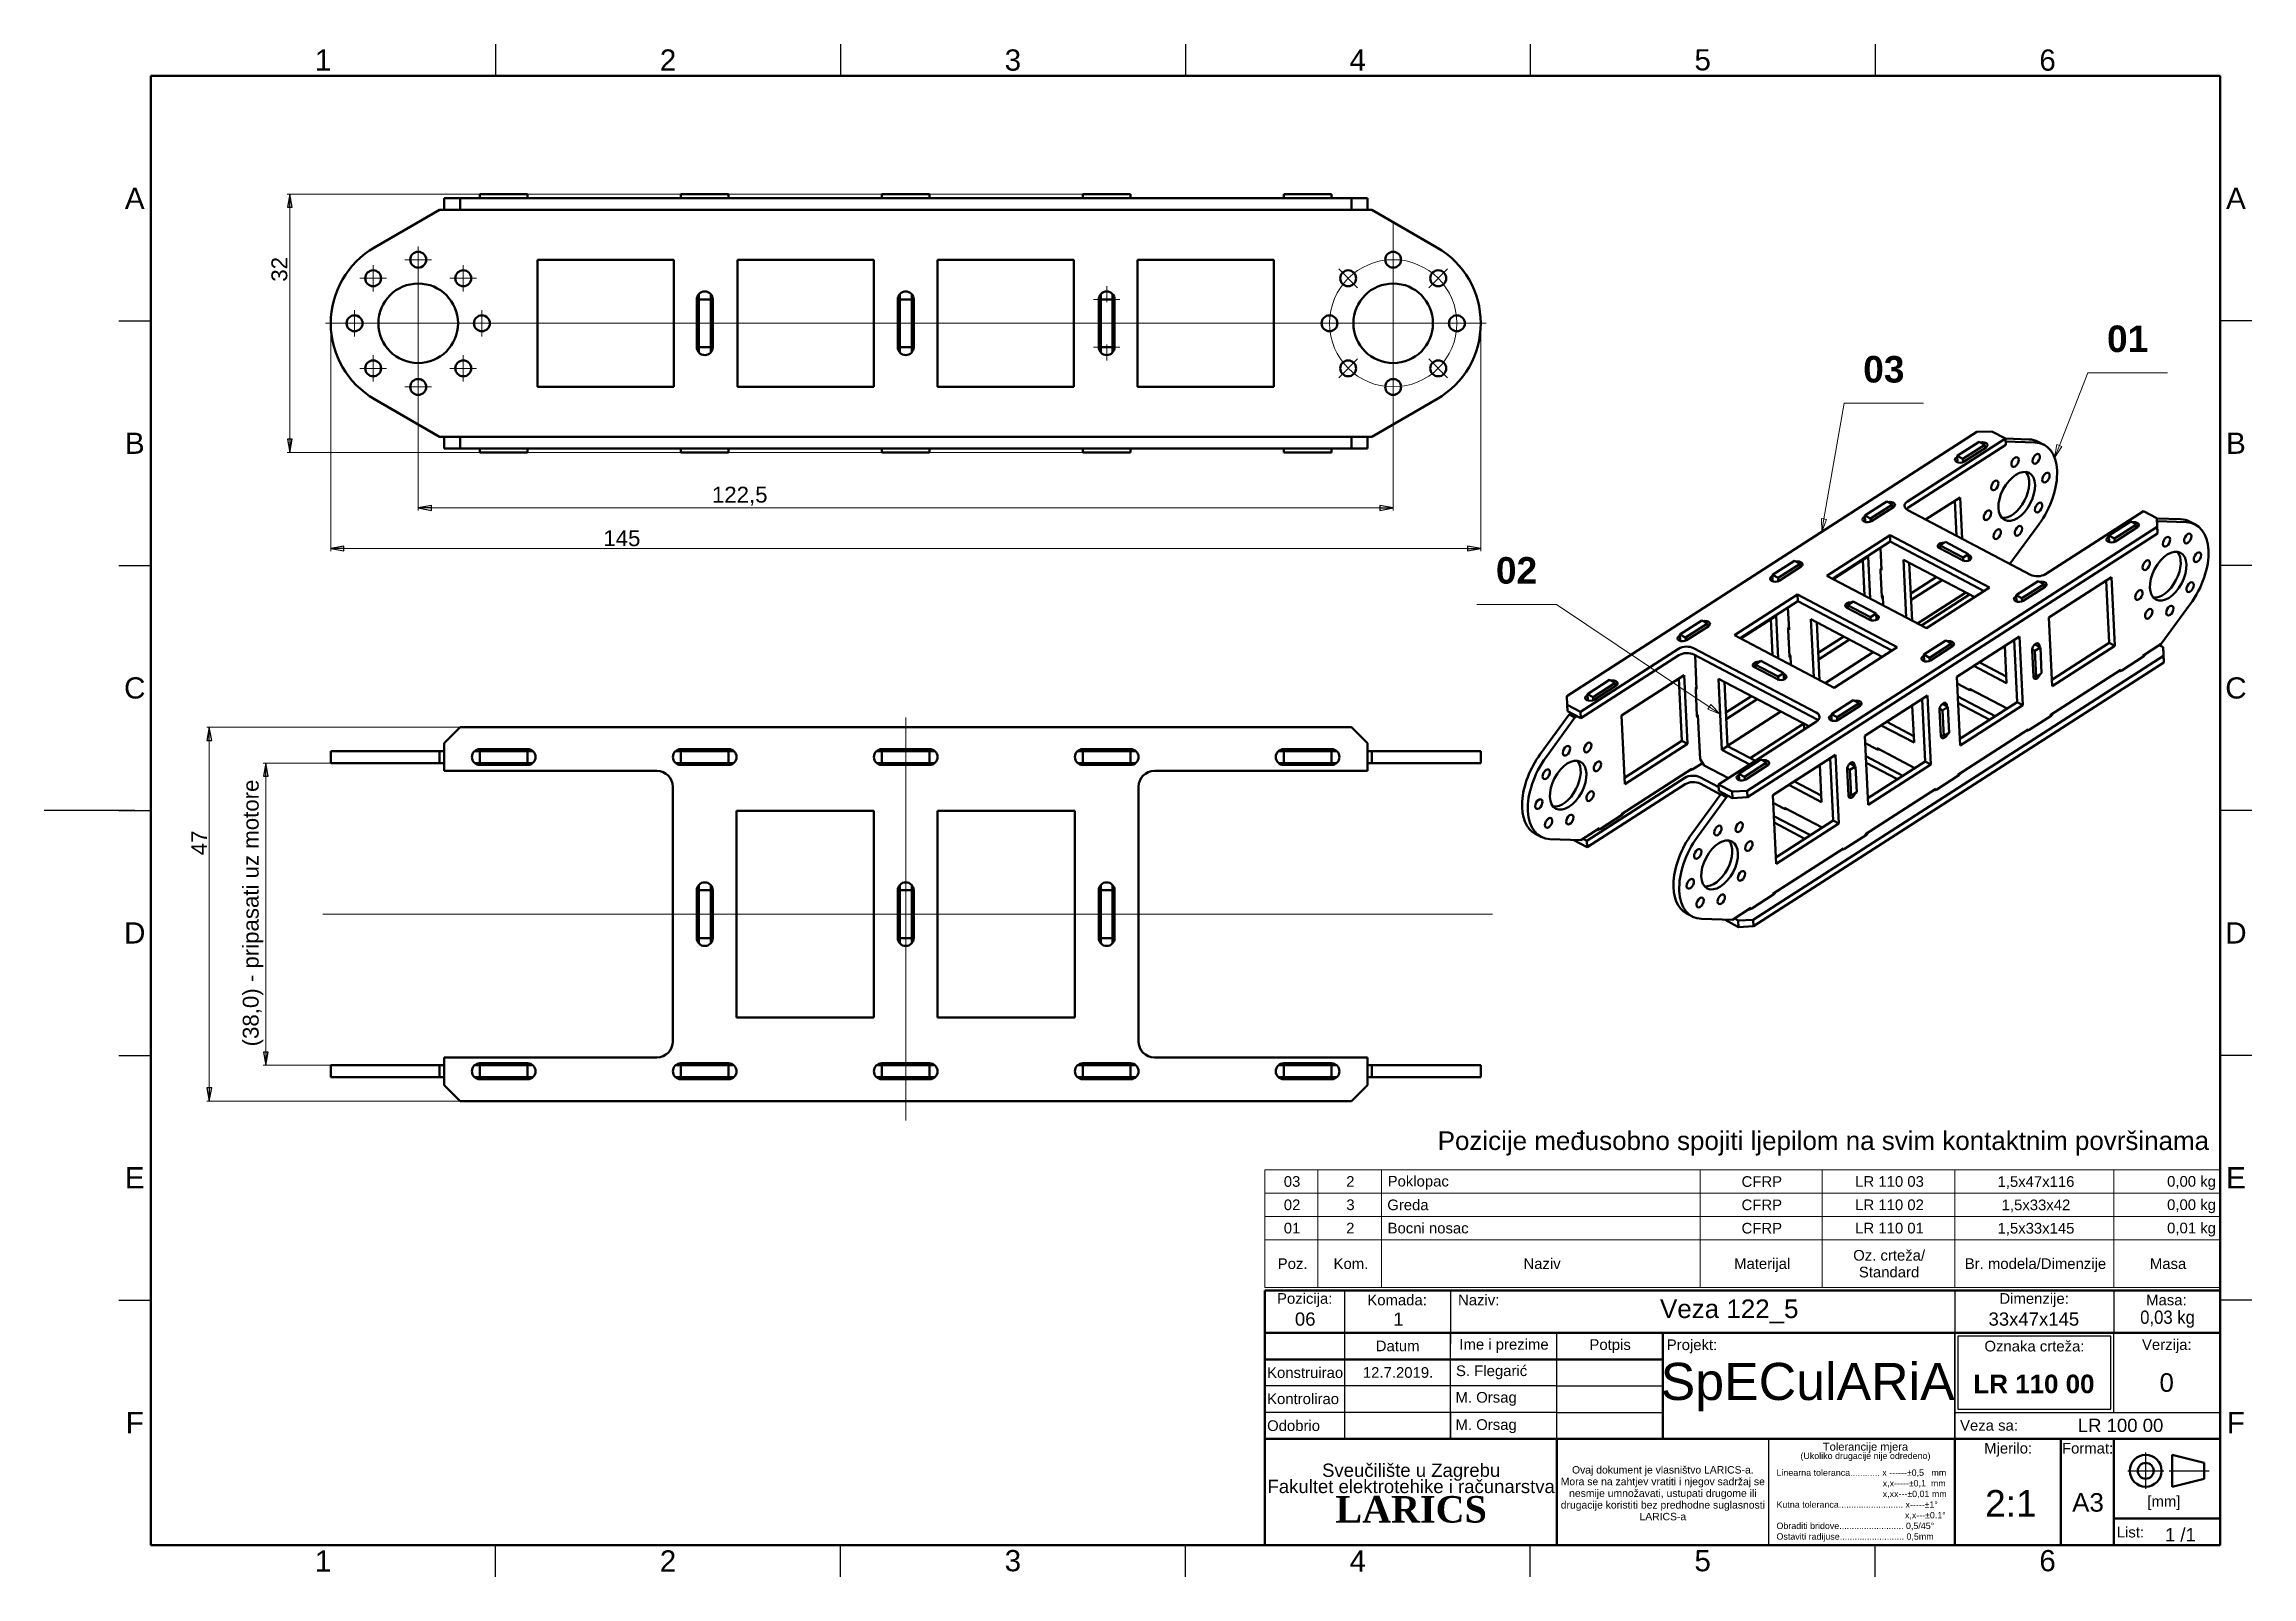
# Model space of a CAD drawing. Header units: millimetres. Extents: x 0 to 277, y 3 to 195.
import ezdxf
from ezdxf.enums import TextEntityAlignment as Align

# ---------------------------------------------------------------- set-up
doc = ezdxf.new("R2010")
doc.units = ezdxf.units.MM
doc.header["$LTSCALE"] = 0.666667
doc.linetypes.add('CHAIN', pattern=[0.3543, 0.2362, -0.0295, 0.0591, -0.0295])
for name, color, linetype, lineweight in [('Center Mark(INTECO)', 7, 'CHAIN', 18), ('Centerline(INTECO)', 7, 'CHAIN', 18), ('Dimensions(INTECO)', 7, 'Continuous', 25), ('Sketch Geometry(INTECO)', 7, 'Continuous', 50), ('Symbols(INTECO)', 7, 'Continuous', 18)]:
    doc.layers.add(name, color=color, linetype=linetype, lineweight=lineweight)
doc.layers.add('Visible Edges(INTECO)', color=7, linetype='Continuous', lineweight=50, true_color=0x262659)
doc.styles.add('Baloon tekst - INTECO', font='arialbd.ttf')
doc.styles.add('Current-ISO', font='arial.ttf')
doc.styles.add('Current-ISO-INTECO', font='arial.ttf')
doc.styles.add('Current-ISO-INTECODimensionsText', font='arial.ttf')
doc.styles.add('Text Style101', font='arial.ttf')
doc.styles.add('Text Style102', font='arialbd.ttf')
doc.styles.add('Text Style108', font='arial.ttf', dxfattribs={"width": 0.9})
doc.styles.add('Text Style40', font='arial.ttf')
doc.styles.add('Text Style77', font='arial.ttf')
doc.styles.add('Text Style81', font='arial.ttf')
doc.dimstyles.new('ISO - INTECO', dxfattribs={"dimscale": 0.666667, "dimtxt": 3, "dimasz": 2.5, "dimexe": 0.5, "dimexo": 0, "dimgap": 0.4, "dimtad": 1, "dimrnd": 1e-08, "dimzin": 0, "dimtxsty": 'Current-ISO-INTECODimensionsText', "dimblk": 'Filled-3', "dimcen": 0.09, "dimdle": 7, "dimclrd": 7, "dimclre": 7, "dimclrt": 7, "dimadec": 1, "dimazin": 0, "dimtfac": 0.666667, "dimtmove": 0, "dimatfit": 3, "dimfxl": 1, "dimtolj": 1, "dimlwd": 15, "dimlwe": 15, "dimarcsym": 0})

msp = doc.modelspace()

# ---------------------------------------------------------------- texts
at = {"layer": 'Symbols(INTECO)', "color": 7, "insert": (175.04, 58.66), "char_height": 2.3333, "width": 96.9151, "attachment_point": 1, "style": 'Current-ISO-INTECO'}
msp.add_mtext('\\fArial|b0|i0;\\H2.3333;Pozicije međusobno spojiti ljepilom na svim kontaktnim površinama', dxfattribs=at)

# ---------------------------------------------------------------- blocks, each defined once
blk = doc.blocks.new('Borders INTECO Okvir')
at = {"layer": 'Sketch Geometry(INTECO)', "lineweight": 25}
for p, q in [((85, 293), (85, 287)), ((150, 293), (150, 287)), ((215, 293), (215, 287)), ((280, 293), (280, 287)), ((345, 293), (345, 287)), ((14, 240.83), (20, 240.83)), ((416, 240.83), (410, 240.83)), ((14, 194.67), (20, 194.67)), ((416, 194.67), (410, 194.67)), ((17, 148.5), (-0.07, 148.5)), ((14, 148.5), (20, 148.5)), ((416, 148.5), (410, 148.5)), ((14, 102.33), (20, 102.33)), ((416, 102.33), (410, 102.33)), ((14, 56.17), (20, 56.17)), ((416, 56.17), (410, 56.17)), ((85, 4), (85, 10)), ((150, 4), (150, 10)), ((215, 4), (215, 10)), ((280, 4), (280, 10)), ((345, 4), (345, 10))]:
    blk.add_line(p, q, dxfattribs=at)
at = {"layer": 'Sketch Geometry(INTECO)'}
for p, q in [((410, 287), (20, 287)), ((20, 287), (20, 10)), ((410, 10), (410, 287)), ((20, 10), (410, 10))]:
    blk.add_line(p, q, dxfattribs=at)
at = {"layer": 'Symbols(INTECO)', "color": 7, "char_height": 4, "style": 'Current-ISO-INTECO'}
for s, insert, attachment_point in [('\\fArial|b0|i0;\\H4.0000;1', (52.5, 292), 2), ('\\fArial|b0|i0;\\H4.0000;2', (117.5, 292), 2), ('\\fArial|b0|i0;\\H4.0000;3', (182.5, 292), 2), ('\\fArial|b0|i0;\\H4.0000;4', (247.5, 292), 2), ('\\fArial|b0|i0;\\H4.0000;5', (312.5, 292.05), 2), ('\\fArial|b0|i0;\\H4.0000;6', (377.5, 292), 2), ('\\fArial|b0|i0;\\H4.0000;A', (17, 263.92), 5), ('\\fArial|b0|i0;\\H4.0000;A', (413, 263.92), 5), ('\\fArial|b0|i0;\\H4.0000;B', (17, 217.75), 5), ('\\fArial|b0|i0;\\H4.0000;B', (413, 217.75), 5), ('\\fArial|b0|i0;\\H4.0000;C', (17, 171.58), 5), ('\\fArial|b0|i0;\\H4.0000;C', (413, 171.58), 5), ('\\fArial|b0|i0;\\H4.0000;D', (17, 125.42), 5), ('\\fArial|b0|i0;\\H4.0000;D', (413, 125.42), 5), ('\\fArial|b0|i0;\\H4.0000;E', (17, 79.25), 5), ('\\fArial|b0|i0;\\H4.0000;E', (413, 79.25), 5), ('\\fArial|b0|i0;\\H4.0000;F', (17, 33.08), 5), ('\\fArial|b0|i0;\\H4.0000;F', (413, 33.08), 5), ('\\fArial|b0|i0;\\H4.0000;1', (52.5, 5), 8), ('\\fArial|b0|i0;\\H4.0000;2', (117.5, 5), 8), ('\\fArial|b0|i0;\\H4.0000;3', (182.5, 5), 8), ('\\fArial|b0|i0;\\H4.0000;4', (247.5, 5), 8), ('\\fArial|b0|i0;\\H4.0000;5', (312.5, 5), 8), ('\\fArial|b0|i0;\\H4.0000;6', (377.5, 5), 8)]:
    blk.add_mtext(s, dxfattribs=dict(at, insert=insert, attachment_point=attachment_point))
blk = doc.blocks.new('Popis pozicija')
at = {"layer": 'Symbols(INTECO)'}
for p, q in [((410, 80.76), (230, 80.76)), ((230, 80.76), (230, 67.57)), ((240, 80.76), (240, 67.57)), ((252, 80.76), (252, 67.57)), ((312, 80.76), (312, 67.57)), ((335, 80.76), (335, 67.57)), ((360, 80.76), (360, 67.57)), ((390, 80.76), (390, 67.57)), ((410, 80.76), (410, 67.57)), ((410, 76.36), (230, 76.36)), ((410, 71.96), (230, 71.96)), ((410, 67.57), (230, 67.57)), ((230, 58.54), (230, 67.57)), ((240, 58.54), (240, 67.57)), ((252, 58.54), (252, 67.57)), ((312, 58.54), (312, 67.57)), ((335, 58.54), (335, 67.57)), ((360, 58.54), (360, 67.57)), ((390, 58.54), (390, 67.57)), ((410, 58.54), (410, 67.57)), ((410, 58.54), (230, 58.54))]:
    blk.add_line(p, q, dxfattribs=at)
at = {"layer": 'Symbols(INTECO)', "attachment_point": 7, "style": 'Current-ISO'}
for s, insert, char_height in [('03', (233.56, 77.52), 2.007), ('2', (245.31, 77.55), 2.01), ('Poklopac', (253.13, 77), 2.007), ('CFRP', (319.83, 77.51), 2.007), ('LR 110 03', (341.25, 77.52), 2.007), ('1,5x47x116', (368.07, 77.16), 2.007), ('0,00 kg', (400.03, 76.96), 2.007), ('02', (233.56, 73.12), 2.007), ('3', (245.34, 73.12), 2.01), ('Greda', (253.06, 73.11), 2.007), ('CFRP', (319.83, 73.11), 2.007), ('LR 110 02', (341.25, 73.12), 2.007), ('1,5x33x42', (368.85, 72.76), 2.007), ('0,00 kg', (400.03, 72.57), 2.007), ('01', (233.56, 68.73), 2.007), ('2', (245.31, 68.76), 2.01), ('Bocni nosac', (253.12, 68.73), 2.0066), ('CFRP', (319.83, 68.71), 2.007), ('LR 110 01', (341.25, 68.73), 2.007), ('1,5x33x145', (368.07, 68.36), 2.007), ('0,01 kg', (400.03, 68.17), 2.007), ('Poz.', (232.42, 62.02), 2.007), ('Kom.', (242.94, 62.02), 2.007), ('Naziv', (278.72, 62.02), 2.007), ('Materijal', (318.42, 61.46), 2.007), ('Oz. crteža/', (340.87, 63.6), 2.0066), ('Standard', (341.94, 60.44), 2.007), ('Br. modela/Dimenzije', (361.9, 61.45), 2.0066), ('Masa', (396.79, 62.02), 2.007)]:
    blk.add_mtext(s, dxfattribs=dict(at, insert=insert, char_height=char_height))
blk = doc.blocks.new('Title Blocks LARICS Sastavna')
at = {"layer": 'Sketch Geometry(INTECO)'}
for p, q in [((9.74, 57.81), (9.74, 67.81)), ((9.74, 67.81), (24.74, 67.81)), ((24.74, 67.81), (44.74, 67.81)), ((44.74, 67.81), (139.74, 67.81)), ((139.74, 67.81), (169.74, 67.81)), ((169.74, 67.81), (189.74, 67.81)), ((189.74, 67.81), (189.74, 59.81)), ((9.74, 59.81), (9.74, 54.81)), ((24.74, 59.81), (9.74, 59.81)), ((44.74, 59.81), (24.74, 59.81)), ((64.74, 59.81), (44.74, 59.81)), ((64.74, 59.81), (84.74, 59.81)), ((84.74, 39.81), (84.74, 59.81)), ((84.74, 59.81), (139.74, 59.81)), ((139.74, 59.81), (189.74, 59.81)), ((189.74, 59.81), (189.74, 39.81)), ((9.74, 54.81), (9.74, 49.81)), ((24.74, 54.81), (9.74, 54.81)), ((44.74, 54.81), (24.74, 54.81)), ((64.74, 54.81), (44.74, 54.81)), ((64.74, 54.81), (84.74, 54.81)), ((9.74, 49.81), (9.74, 44.81)), ((9.74, 44.81), (9.74, 39.81)), ((84.74, 44.81), (84.74, 39.81)), ((64.74, 39.81), (9.74, 39.81)), ((9.74, 39.81), (9.74, 19.81)), ((64.74, 19.81), (64.74, 39.81)), ((139.74, 39.81), (64.74, 39.81)), ((64.74, 39.81), (64.74, 19.81)), ((139.74, 39.81), (84.74, 39.81)), ((139.74, 19.81), (139.74, 39.81)), ((159.74, 39.81), (139.74, 39.81)), ((139.74, 39.81), (139.74, 19.81)), ((189.74, 39.81), (139.74, 39.81)), ((159.74, 19.81), (159.74, 39.81)), ((169.74, 39.81), (159.74, 39.81)), ((159.74, 39.81), (159.74, 19.81)), ((169.74, 19.81), (169.74, 39.81)), ((189.74, 39.81), (169.74, 39.81)), ((169.74, 39.81), (169.74, 19.81)), ((189.74, 19.81), (189.74, 39.81)), ((180.74, 36.81), (180.74, 30.81)), ((180.74, 36.81), (186.74, 35.31)), ((186.74, 35.31), (186.74, 32.31)), ((180.74, 30.81), (186.74, 32.31)), ((169.74, 24.81), (189.74, 24.81)), ((9.74, 19.81), (64.74, 19.81)), ((64.74, 19.81), (139.74, 19.81)), ((139.74, 19.81), (159.74, 19.81)), ((159.74, 19.81), (169.74, 19.81)), ((169.74, 19.81), (189.74, 19.81))]:
    blk.add_line(p, q, dxfattribs=at)
at = {"layer": 'Sketch Geometry(INTECO)', "lineweight": 25}
for p, q in [((24.74, 67.81), (24.74, 57.8)), ((44.74, 67.81), (44.74, 57.8)), ((139.74, 67.81), (139.74, 59.81)), ((169.74, 67.81), (169.74, 59.81)), ((24.74, 59.81), (24.74, 54.81)), ((44.74, 54.81), (44.74, 59.81)), ((64.74, 54.81), (64.74, 59.81)), ((139.74, 59.81), (139.74, 39.81)), ((139.74, 39.81), (139.74, 59.81)), ((169.14, 59.21), (140.34, 59.21)), ((140.34, 59.21), (140.34, 45.41)), ((169.14, 45.41), (169.14, 59.21)), ((169.74, 44.81), (169.74, 59.81)), ((24.74, 54.81), (24.74, 49.81)), ((44.74, 49.81), (44.74, 54.81)), ((64.74, 49.81), (64.74, 54.81)), ((24.74, 49.81), (9.74, 49.81)), ((24.74, 49.81), (24.74, 44.81)), ((44.74, 49.81), (24.74, 49.81)), ((44.74, 44.81), (44.74, 49.81)), ((64.74, 49.81), (44.74, 49.81)), ((64.74, 44.81), (64.74, 49.81)), ((64.74, 49.81), (84.74, 49.81)), ((24.74, 44.81), (9.74, 44.81)), ((44.74, 44.81), (24.74, 44.81)), ((24.74, 44.81), (24.74, 39.81)), ((44.74, 39.81), (44.74, 44.81)), ((64.74, 44.81), (44.74, 44.81)), ((44.74, 44.81), (44.74, 39.81)), ((64.74, 39.81), (64.74, 44.81)), ((64.74, 44.81), (84.74, 44.81)), ((139.74, 44.81), (189.74, 44.81)), ((140.34, 45.41), (169.14, 45.41)), ((104.74, 19.81), (104.74, 39.81))]:
    blk.add_line(p, q, dxfattribs=at)
at = {"layer": 'Sketch Geometry(INTECO)', "linetype": 'Continuous', "lineweight": 25}
for p, q in [((172.36, 33.81), (179.15, 33.81)), ((175.74, 30.4), (175.74, 37.25)), ((180.18, 33.81), (187.72, 33.81))]:
    blk.add_line(p, q, dxfattribs=at)
at = {"layer": 'Sketch Geometry(INTECO)'}
for radius in [3, 1.5]:
    blk.add_circle((175.74, 33.81), radius, dxfattribs=at)
at = {"layer": 'Symbols(INTECO)', "color": 7, "style": 'Current-ISO-INTECO'}
for s, insert, char_height, width, attachment_point in [('Pozicija:', (17.24, 66), 2.007, 15.1495, 5), ('Komada:', (34.65, 66), 2.007, 19.3631, 5), ('Dimenzije:', (154.71, 66), 2.007, 28.4296, 5), ('Masa:', (179.63, 66), 2.007, 18.4679, 5), ('Datum', (34.75, 57.35), 2.007, 20.0481, 5), ('Ime i prezime', (54.8, 57.35), 2.0066, 20.0481, 5), ('Potpis', (74.8, 57.3), 2.007, 20.1445, 5), ('Projekt:', (85.48, 57.27), 2.007, 16.0912, 4), ('Oznaka crteža:', (154.77, 57.3), 2.0066, 29.9734, 5), ('Verzija:', (179.71, 57.3), 2.007, 19.8632, 5), ('Konstruirao', (10.15, 52.31), 2.0066, 14.8433, 4), ('Kontrolirao', (10.15, 47.37), 2.0066, 14.8433, 4), ('Odobrio', (10.15, 42.31), 2.007, 14.8433, 4), ('Veza sa:', (140.75, 42.36), 2.007, 16.7091, 4), ('Mjerilo:', (149.81, 39.07), 2.007, 19.68, 2), ('Format:', (164.79, 39.07), 2.007, 9.8587, 2), ('[mm]', (176.05, 29.06), 2.007, 6.2278, 1), ('List:', (170.28, 22.23), 2.007, 5.4215, 4)]:
    blk.add_mtext(s, dxfattribs=dict(at, insert=insert, char_height=char_height, width=width, attachment_point=attachment_point))
at = {"layer": 'Symbols(INTECO)', "color": 7, "insert": (50.03, 66), "char_height": 2.007, "attachment_point": 5, "style": 'Current-ISO-INTECO'}
blk.add_mtext('Naziv:', dxfattribs=at)
at = {"layer": 'Symbols(INTECO)', "color": 7, "style": 'Current-ISO-INTECO'}
for s, insert, char_height, width, attachment_point, line_spacing_factor in [('{\\H0.74753x;Tolerancije mjera\\H1.33773x;\\P\\H0.59803x;(Ukoliko drugacije nije odredeno)\\H1.30584x; }', (122.92, 37.39), 2.0066, 44.5938, 5, 0.750678), ('{\\H1.24589x;Sveučilište u Zagrebu\\PFakultet elektrotehike i računarstva\\H1.40478x; \\H0.71186x;\\P\\fGeorgia|b1|i0|c0|p18;\\H2x;LARICS\\H1.21393x; }', (37.3, 29.57), 2.0066, 69.724, 5, 0.733889), ('\\fArial|b0|i0;\\H1.4000;Ovaj dokument je vlasništvo LARICS-a.\\PMora se na zahtjev vratiti i njegov sadržaj se nesmije umnožavati, ustupati drugome ili drugacije koristiti bez predhodne suglasnosti LARICS-a', (84.73, 29.58), 1.4, 40.0328, 5, 0.944221), ('\\fArial|b0|i0;\\H1.2000;Linearna toleranca............ x ------\\fAIGDT|b0|i0;\\H1.2000;`\\fArial|b0|i0;\\H1.2000;0,5   mm\\P                                           x,x-----\\fAIGDT|b0|i0;\\H1.2000;`\\fArial|b0|i0;\\H1.2000;0,1  mm\\P                                           x,xx---\\fAIGDT|b0|i0;\\H1.2000;`\\fArial|b0|i0;\\H1.2000;0,01 mm\\PKutna toleranca.......................... x-----\\fAIGDT|b0|i0;\\H1.2000;`\\fArial|b0|i0;\\H1.2000;1\\fAIGDT|b0|i0;\\H1.2000;~\\P\\fArial|b0|i0;\\H1.2000;                                                    x,x---\\fAIGDT|b0|i0;\\H1.2000;`\\fArial|b0|i0;\\H1.2000;0.1\\fAIGDT|b0|i0;\\H1.2000;~\\P\\fArial|b0|i0;\\H1.2000;Obraditi bridove.......................... 0,5/45\\fAIGDT|b0|i0;\\H1.2000;~\\P\\fArial|b0|i0;\\H1.2000;Ostaviti radijuse.......................... 0,5mm', (106.15, 27.26), 1.2, 32.6482, 4, 1.0033), ('\\fArial|b0|i0;\\H2.5000;1 /1 ', (182.27, 21.73), 2.5, 16.21, 5, 0.708166)]:
    blk.add_mtext(s, dxfattribs=dict(at, insert=insert, char_height=char_height, width=width, attachment_point=attachment_point, line_spacing_factor=line_spacing_factor))
at = {"layer": 'Symbols(INTECO)', "color": 7}
for tag, p, height, style in [('Pozicija_001', (15.39, 61.17), 2.5, 'Text Style77'), ('Komada_001', (33.93, 61.15), 2.5, 'Text Style77'), ('TITLE_001', (84.2, 62.61), 3.5, 'Text Style40'), ('Gabariti_001', (146.11, 61.17), 2.5, 'Text Style77'), ('PROJECT_001', (84.32, 47.16), 7, 'Text Style101'), ('CREATION_DATE_001', (28.19, 51.34), 2.01, 'Current-ISO-INTECO'), ('AUTHOR_001', (45.75, 51.67), 2.01, 'Current-ISO-INTECO'), ('PART_NUMBER_001', (143.26, 48.44), 3.5, 'Text Style102'), ('REVISION_NUMBER_001', (178.33, 48.7), 3.5, 'Text Style40'), ('CHECKED_BY_001', (45.66, 46.66), 2.01, 'Current-ISO-INTECO'), ('ENG_APPROVED_BY_001', (45.66, 41.52), 2.01, 'Current-ISO-INTECO'), ('Veza_sa_001', (162.94, 41.13), 2.5, 'Text Style77'), ('<Mjerilo>_001', (145.47, 25.18), 5, 'Text Style81'), ('Sheet_Size_001', (161.87, 26.1), 3.5, 'Text Style40')]:
    blk.add_attdef(tag, p, '', height=height, dxfattribs=dict(at, style=style))
at = {"layer": 'Symbols(INTECO)', "color": 7, "style": 'Text Style108', "width": 0.9}
blk.add_attdef('MASS\\P2;_001', (174.7, 61.52), '', height=2.5, dxfattribs=at)
at = {"layer": 'Symbols(INTECO)', "color": 7, "style": 'Current-ISO-INTECO'}
for tag, p in [('CHECKED_DATE', (34.71, 47.3)), ('ENG_APPROVAL_DATE', (34.77, 42.34))]:
    blk.add_attdef(tag, text='', height=2.01, dxfattribs=at).set_placement(p, align=Align.MIDDLE_CENTER)
blk = doc.blocks.new('Filled-3')
at = {"color": 0}
for p, q in [((0, 0), (-1, 0.18)), ((-1, 0.18), (-1, -0.18)), ((-1, 0), (0, 0)), ((-1, -0.18), (0, 0))]:
    blk.add_line(p, q, dxfattribs=at)
at = {"color": 0, "flags": 128}
blk.add_lwpolyline([(-1, -0.18), (0, 0), (-1, 0.18), (-1, -0.18)], dxfattribs=at)
at = {"color": 0}
blk.add_solid([(-1, -0.18), (0, 0), (-1, 0.18), (-1, -0.18)], dxfattribs=at)
blk = doc.blocks.new('*D26')
at = {"layer": 'Defpoints', "color": 0, "linetype": 'Continuous', "transparency": 16777216}
for p in [(169.45, 151.69), (46.95, 145.27), (169.45, 137.03)]:
    blk.add_point(p, dxfattribs=at)
at = {"layer": 'Dimensions(INTECO)', "color": 7, "linetype": 'Continuous', "lineweight": 15, "transparency": 16777216}
for p, q in [((169.45, 151.69), (169.45, 136.7)), ((46.95, 145.27), (46.95, 136.7)), ((48.62, 137.03), (167.78, 137.03))]:
    blk.add_line(p, q, dxfattribs=at)
at = {"layer": 'Dimensions(INTECO)', "color": 7, "linetype": 'Continuous', "lineweight": 15, "transparency": 16777216, "xscale": 1.666666666666667, "yscale": 1.666666666666667, "zscale": 1.666666666666667, "rotation": 180}
blk.add_blockref('Filled-3', (46.95, 137.03), dxfattribs=at)
at = {"layer": 'Dimensions(INTECO)', "color": 7, "linetype": 'Continuous', "lineweight": 15, "transparency": 16777216, "xscale": 1.666666666666667, "yscale": 1.666666666666667, "zscale": 1.666666666666667}
blk.add_blockref('Filled-3', (169.45, 137.03), dxfattribs=at)
at = {"layer": 'Dimensions(INTECO)', "color": 7, "linetype": 'Continuous', "lineweight": 18, "transparency": 16777216, "insert": (83.85, 139.7), "char_height": 2, "attachment_point": 1, "style": 'Current-ISO-INTECODimensionsText'}
blk.add_mtext('\\A1;122,5', dxfattribs=at)
blk = doc.blocks.new('*D27')
at = {"layer": 'Defpoints', "color": 0, "linetype": 'Continuous', "transparency": 16777216}
for p in [(35.95, 160.24), (180.45, 160.24), (180.45, 131.92)]:
    blk.add_point(p, dxfattribs=at)
at = {"layer": 'Dimensions(INTECO)', "color": 7, "linetype": 'Continuous', "lineweight": 15, "transparency": 16777216}
for p, q in [((35.95, 160.24), (35.95, 131.59)), ((180.45, 160.24), (180.45, 131.59)), ((37.62, 131.92), (178.78, 131.92))]:
    blk.add_line(p, q, dxfattribs=at)
at = {"layer": 'Dimensions(INTECO)', "color": 7, "linetype": 'Continuous', "lineweight": 15, "transparency": 16777216, "xscale": 1.666666666666667, "yscale": 1.666666666666667, "zscale": 1.666666666666667, "rotation": 180}
blk.add_blockref('Filled-3', (35.95, 131.92), dxfattribs=at)
at = {"layer": 'Dimensions(INTECO)', "color": 7, "linetype": 'Continuous', "lineweight": 15, "transparency": 16777216, "xscale": 1.666666666666667, "yscale": 1.666666666666667, "zscale": 1.666666666666667}
blk.add_blockref('Filled-3', (180.45, 131.92), dxfattribs=at)
at = {"layer": 'Dimensions(INTECO)', "color": 7, "linetype": 'Continuous', "lineweight": 18, "transparency": 16777216, "insert": (70.21, 134.23), "char_height": 2, "attachment_point": 1, "style": 'Current-ISO-INTECODimensionsText'}
blk.add_mtext('\\A1;145', dxfattribs=at)
blk = doc.blocks.new('*D28')
at = {"layer": 'Defpoints', "color": 0, "linetype": 'Continuous', "transparency": 16777216}
for p in [(30.81, 176.49), (130.45, 176.49), (130.45, 143.99)]:
    blk.add_point(p, dxfattribs=at)
at = {"layer": 'Dimensions(INTECO)', "color": 7, "linetype": 'Continuous', "lineweight": 15, "transparency": 16777216}
for p, q in [((130.45, 176.49), (30.48, 176.49)), ((30.81, 145.66), (30.81, 174.82)), ((130.45, 143.99), (30.48, 143.99))]:
    blk.add_line(p, q, dxfattribs=at)
at = {"layer": 'Dimensions(INTECO)', "color": 7, "linetype": 'Continuous', "lineweight": 15, "transparency": 16777216, "xscale": 1.666666666666667, "yscale": 1.666666666666667, "zscale": 1.666666666666667}
for p, rotation in [((30.81, 176.49), 90), ((30.81, 143.99), 270)]:
    blk.add_blockref('Filled-3', p, dxfattribs=dict(at, rotation=rotation))
at = {"layer": 'Dimensions(INTECO)', "color": 7, "linetype": 'Continuous', "lineweight": 18, "transparency": 16777216, "insert": (28.5, 165.47), "char_height": 2, "attachment_point": 1, "rotation": 90, "style": 'Current-ISO-INTECODimensionsText'}
blk.add_mtext('\\A1;32', dxfattribs=at)
blk = doc.blocks.new('*D29')
at = {"layer": 'Defpoints', "color": 0, "linetype": 'Continuous', "transparency": 16777216}
for p in [(52.2, 109.47), (20.7, 62.47), (52.2, 62.47)]:
    blk.add_point(p, dxfattribs=at)
at = {"layer": 'Dimensions(INTECO)', "color": 7, "linetype": 'Continuous', "lineweight": 15, "transparency": 16777216}
for p, q in [((52.2, 109.47), (20.37, 109.47)), ((20.7, 107.81), (20.7, 64.14)), ((52.2, 62.47), (20.37, 62.47))]:
    blk.add_line(p, q, dxfattribs=at)
at = {"layer": 'Dimensions(INTECO)', "color": 7, "linetype": 'Continuous', "lineweight": 15, "transparency": 16777216, "xscale": 1.666666666666667, "yscale": 1.666666666666667, "zscale": 1.666666666666667}
for p, rotation in [((20.7, 109.47), 90), ((20.7, 62.47), 270)]:
    blk.add_blockref('Filled-3', p, dxfattribs=dict(at, rotation=rotation))
at = {"layer": 'Dimensions(INTECO)', "color": 7, "linetype": 'Continuous', "lineweight": 18, "transparency": 16777216, "insert": (18.43, 93.38), "char_height": 2, "attachment_point": 1, "rotation": 90, "style": 'Current-ISO-INTECODimensionsText'}
blk.add_mtext('\\A1;47', dxfattribs=at)
blk = doc.blocks.new('*D30')
at = {"layer": 'Defpoints', "color": 0, "linetype": 'Continuous', "transparency": 16777216}
for p in [(35.95, 104.97), (27.79, 66.97), (35.95, 66.97)]:
    blk.add_point(p, dxfattribs=at)
at = {"layer": 'Dimensions(INTECO)', "color": 7, "linetype": 'Continuous', "lineweight": 15, "transparency": 16777216}
for p, q in [((35.95, 104.97), (27.45, 104.97)), ((27.79, 103.31), (27.79, 68.64)), ((35.95, 66.97), (27.45, 66.97))]:
    blk.add_line(p, q, dxfattribs=at)
at = {"layer": 'Dimensions(INTECO)', "color": 7, "linetype": 'Continuous', "lineweight": 15, "transparency": 16777216, "xscale": 1.666666666666667, "yscale": 1.666666666666667, "zscale": 1.666666666666667}
for p, rotation in [((27.79, 104.97), 90), ((27.79, 66.97), 270)]:
    blk.add_blockref('Filled-3', p, dxfattribs=dict(at, rotation=rotation))
at = {"layer": 'Dimensions(INTECO)', "color": 7, "linetype": 'Continuous', "lineweight": 18, "transparency": 16777216, "insert": (24.9, 69.35), "char_height": 2, "attachment_point": 1, "rotation": 90, "style": 'Current-ISO-INTECODimensionsText'}
blk.add_mtext('\\A1;\\fArial|b0|i0;\\H2.0000;(38,0) - pripasati uz motore', dxfattribs=at)
blk = doc.blocks.new('Balloon1')
at = {"layer": 'Symbols(INTECO)', "color": 7, "linetype": 'Continuous', "lineweight": 18}
for p, q in [((335.36, 203.49), (339.14, 225.28)), ((334.87, 203.57), (334.94, 201.02)), ((335.86, 203.4), (334.87, 203.57)), ((335.36, 203.49), (334.94, 201.02)), ((334.94, 201.02), (335.86, 203.4))]:
    blk.add_line(p, q, dxfattribs=at)
at = {"layer": 'Symbols(INTECO)'}
blk.add_line((339.14, 225.28), (354.14, 225.28), dxfattribs=at)
at = {"layer": 'Symbols(INTECO)', "color": 7, "linetype": 'Continuous', "lineweight": 18, "flags": 128}
blk.add_lwpolyline([(334.87, 203.57), (334.94, 201.02), (335.86, 203.4), (334.87, 203.57)], dxfattribs=at)
at = {"layer": 'Symbols(INTECO)', "color": 7}
blk.add_solid([(334.87, 203.57), (334.94, 201.02), (335.86, 203.4), (334.87, 203.57)], dxfattribs=at)
at = {"layer": 'Symbols(INTECO)', "color": 7, "insert": (346.64, 231.66), "char_height": 5, "attachment_point": 5, "style": 'Baloon tekst - INTECO'}
blk.add_mtext('03', dxfattribs=at)
blk = doc.blocks.new('Balloon2')
at = {"layer": 'Symbols(INTECO)', "color": 7, "linetype": 'Continuous', "lineweight": 18}
for p, q in [((379.74, 217.3), (385.09, 231.02)), ((379.27, 217.48), (378.83, 214.97)), ((379.74, 217.3), (378.83, 214.97)), ((378.83, 214.97), (380.21, 217.11)), ((380.21, 217.11), (379.27, 217.48))]:
    blk.add_line(p, q, dxfattribs=at)
at = {"layer": 'Symbols(INTECO)'}
blk.add_line((385.09, 231.02), (400.09, 231.02), dxfattribs=at)
at = {"layer": 'Symbols(INTECO)', "color": 7, "linetype": 'Continuous', "lineweight": 18, "flags": 128}
blk.add_lwpolyline([(379.27, 217.48), (378.83, 214.97), (380.21, 217.11), (379.27, 217.48)], dxfattribs=at)
at = {"layer": 'Symbols(INTECO)', "color": 7}
blk.add_solid([(379.27, 217.48), (378.83, 214.97), (380.21, 217.11), (379.27, 217.48)], dxfattribs=at)
at = {"layer": 'Symbols(INTECO)', "color": 7, "insert": (392.59, 237.41), "char_height": 5, "attachment_point": 5, "style": 'Baloon tekst - INTECO'}
blk.add_mtext('01', dxfattribs=at)
blk = doc.blocks.new('Balloon3')
at = {"layer": 'Symbols(INTECO)'}
blk.add_line((284.92, 187.35), (269.92, 187.35), dxfattribs=at)
at = {"layer": 'Symbols(INTECO)', "color": 7, "linetype": 'Continuous', "lineweight": 18}
for p, q in [((313.73, 168.05), (284.92, 187.35)), ((314.01, 168.46), (313.46, 167.63)), ((313.46, 167.63), (315.81, 166.65)), ((313.73, 168.05), (315.81, 166.65)), ((315.81, 166.65), (314.01, 168.46))]:
    blk.add_line(p, q, dxfattribs=at)
at = {"layer": 'Symbols(INTECO)', "color": 7, "linetype": 'Continuous', "lineweight": 18, "flags": 128}
blk.add_lwpolyline([(313.46, 167.63), (315.81, 166.65), (314.01, 168.46), (313.46, 167.63)], dxfattribs=at)
at = {"layer": 'Symbols(INTECO)', "color": 7}
blk.add_solid([(313.46, 167.63), (315.81, 166.65), (314.01, 168.46), (313.46, 167.63)], dxfattribs=at)
at = {"layer": 'Symbols(INTECO)', "color": 7, "insert": (277.42, 193.74), "char_height": 5, "attachment_point": 5, "style": 'Baloon tekst - INTECO'}
blk.add_mtext('02', dxfattribs=at)

# ---------------------------------------------------------------- dimensions: what is measured, and where the dimension line sits
at = {"layer": 'Dimensions(INTECO)', "color": 7, "linetype": 'Continuous', "lineweight": 18}
for base, p1, p2, angle, override, picture, middle in [((30.81421895, 176.48966663), (130.44978675, 143.98966663), (130.44978675, 176.48966663), 270, {"dimgap": 0.4, "dimdec": 0, "dimtol": 0, "dimlim": 0, "dimtp": 0, "dimtm": 0, "dimtdec": 0, "dimtofl": 0, "dimatfit": 1}, '*D28', (30.81421895, 166.89542645)), ((180.44978675, 131.92409886), (35.94978675, 160.23966663), (180.44978675, 160.23966663), 180, {"dimgap": 0.4, "dimdec": 0, "dimtol": 0, "dimlim": 0, "dimtp": 0, "dimtm": 0, "dimtdec": 0, "dimtofl": 0, "dimatfit": 1}, '*D27', (72.33448468, 131.92409886)), ((169.45, 137.03), (46.95, 145.27), (169.45, 151.69), 180, {"dimgap": 0.4, "dimdec": 1, "dimtol": 0, "dimlim": 0, "dimtp": 0, "dimtm": 0, "dimtdec": 1, "dimtofl": 0, "dimatfit": 1}, '*D26', (87.14, 137.03)), ((20.7, 62.47), (52.2, 109.47), (52.2, 62.47), 90, {"dimgap": 0.4, "dimdec": 0, "dimtol": 0, "dimlim": 0, "dimtp": 0, "dimtm": 0, "dimtdec": 0, "dimtofl": 0, "dimatfit": 1}, '*D29', (20.7, 94.86))]:
    dim = msp.add_linear_dim(base=base, p1=p1, p2=p2, angle=angle, dimstyle='ISO - INTECO', override=override, dxfattribs=at)
    dim.commit()
    dim.dimension.update_dxf_attribs({"geometry": picture, "text_midpoint": middle, "dimtype": 160})
dim = msp.add_linear_dim(base=(27.79, 66.97), p1=(35.95, 104.97), p2=(35.95, 66.97), angle=90, text='\\fArial|b0|i0;\\H2.0000;(<>) - pripasati uz motore', dimstyle='ISO - INTECO', override={"dimgap": 0.4, "dimdec": 1, "dimtol": 0, "dimlim": 0, "dimtp": 0, "dimtm": 0, "dimtdec": 1, "dimtofl": 0, "dimatfit": 1}, dxfattribs=at)
dim.commit()
dim.dimension.update_dxf_attribs({"geometry": '*D30', "text_midpoint": (27.79, 85.97), "dimtype": 160})

# ---------------------------------------------------------------- linework, layer by layer
at = {"layer": 'Center Mark(INTECO)', "linetype": 'Continuous'}
for p, q in [((169.45, 172.79), (169.45, 151.69)), ((46.95, 169.91), (46.95, 145.27)), ((169.45, 166.57), (169.45, 169.91)), ((41.29, 167.56), (41.29, 164.23)), ((48.62, 168.24), (45.28, 168.24)), ((52.61, 167.56), (52.61, 164.23)), ((162.61, 167.08), (164.97, 164.72)), ((176.29, 167.08), (173.93, 164.72)), ((42.96, 165.9), (39.63, 165.9)), ((54.27, 165.9), (50.94, 165.9)), ((133.45, 164.91), (133.45, 162.91)), ((38.95, 161.91), (38.95, 158.57)), ((54.95, 161.91), (54.95, 158.57)), ((135.12, 163.24), (131.78, 163.24)), ((53.6, 160.24), (35.28, 160.24)), ((40.62, 160.24), (37.28, 160.24)), ((46.95, 160.57), (46.95, 159.91)), ((56.62, 160.24), (53.28, 160.24)), ((181.12, 160.24), (55.61, 160.24)), ((159.78, 160.24), (163.12, 160.24)), ((179.12, 160.24), (175.78, 160.24)), ((41.29, 156.25), (41.29, 152.92)), ((52.61, 156.25), (52.61, 152.92)), ((135.12, 157.24), (131.78, 157.24)), ((133.45, 157.57), (133.45, 155.57)), ((162.61, 153.4), (164.97, 155.76)), ((176.29, 153.4), (173.93, 155.76)), ((42.96, 154.58), (39.63, 154.58)), ((46.95, 153.91), (46.95, 150.57)), ((54.27, 154.58), (50.94, 154.58)), ((169.45, 150.57), (169.45, 153.91)), ((48.62, 152.24), (45.28, 152.24))]:
    msp.add_line(p, q, dxfattribs=at)
at = {"layer": 'Centerline(INTECO)', "linetype": 'Continuous'}
for p, q in [((108.2, 110.68), (108.2, 60.03)), ((181.93, 85.97), (34.95, 85.97))]:
    msp.add_line(p, q, dxfattribs=at)
msp.add_circle((169.45, 160.24), 8, dxfattribs=at)
at = {"layer": 'Visible Edges(INTECO)'}
for p, q in [((52.2, 175.99), (50.2, 175.99)), ((50.2, 175.99), (50.2, 174.49)), ((52.2, 174.49), (52.2, 175.99)), ((52.2, 175.99), (164.2, 175.99)), ((54.7, 175.99), (54.7, 176.49)), ((54.7, 176.49), (60.7, 176.49)), ((60.7, 175.99), (60.7, 176.49)), ((79.95, 175.99), (79.95, 176.49)), ((79.95, 176.49), (85.95, 176.49)), ((85.95, 175.99), (85.95, 176.49)), ((105.2, 175.99), (105.2, 176.49)), ((105.2, 176.49), (111.2, 176.49)), ((111.2, 175.99), (111.2, 176.49)), ((130.45, 175.99), (130.45, 176.49)), ((130.45, 176.49), (136.45, 176.49)), ((136.45, 175.99), (136.45, 176.49)), ((155.7, 175.99), (155.7, 176.49)), ((155.7, 176.49), (161.7, 176.49)), ((161.7, 175.99), (161.7, 176.49)), ((166.2, 175.99), (164.2, 175.99)), ((164.2, 175.99), (164.2, 174.49)), ((166.2, 174.49), (166.2, 175.99)), ((49.63, 174.49), (41.45, 169.77)), ((50.2, 174.49), (49.63, 174.49)), ((50.2, 174.49), (52.2, 174.49)), ((52.2, 174.49), (164.2, 174.49)), ((164.2, 174.49), (166.2, 174.49)), ((166.77, 174.49), (166.2, 174.49)), ((174.95, 169.77), (166.77, 174.49)), ((61.95, 168.24), (79.07, 168.24)), ((61.95, 152.24), (61.95, 168.24)), ((79.07, 168.24), (79.07, 152.24)), ((87.07, 168.24), (104.2, 168.24)), ((87.07, 152.24), (87.07, 168.24)), ((104.2, 168.24), (104.2, 152.24)), ((112.2, 152.24), (112.2, 168.24)), ((112.2, 168.24), (129.32, 168.24)), ((129.32, 168.24), (129.32, 152.24)), ((137.32, 152.24), (137.32, 168.24)), ((137.32, 168.24), (154.45, 168.24)), ((154.45, 168.24), (154.45, 152.24)), ((82.2, 163.24), (82.2, 163.9)), ((83.7, 163.9), (83.7, 163.24)), ((107.45, 163.24), (107.45, 163.9)), ((108.95, 163.9), (108.95, 163.24)), ((132.7, 163.24), (132.7, 163.9)), ((134.2, 163.9), (134.2, 163.24)), ((81.95, 157.24), (81.95, 163.24)), ((82.2, 157.24), (82.2, 163.24)), ((82.2, 163.24), (83.7, 163.24)), ((83.7, 163.24), (83.7, 157.24)), ((83.95, 163.24), (83.95, 157.24)), ((107.2, 157.24), (107.2, 163.24)), ((107.45, 157.24), (107.45, 163.24)), ((107.45, 163.24), (108.95, 163.24)), ((108.95, 163.24), (108.95, 157.24)), ((109.2, 163.24), (109.2, 157.24)), ((132.45, 157.24), (132.45, 163.24)), ((132.7, 157.24), (132.7, 163.24)), ((132.7, 163.24), (134.2, 163.24)), ((134.2, 163.24), (134.2, 157.24)), ((134.45, 163.24), (134.45, 157.24)), ((82.2, 156.58), (82.2, 157.24)), ((82.2, 157.24), (83.7, 157.24)), ((83.7, 157.24), (83.7, 156.58)), ((107.45, 156.58), (107.45, 157.24)), ((107.45, 157.24), (108.95, 157.24)), ((108.95, 157.24), (108.95, 156.58)), ((132.7, 156.58), (132.7, 157.24)), ((132.7, 157.24), (134.2, 157.24)), ((134.2, 157.24), (134.2, 156.58)), ((41.45, 150.71), (49.63, 145.99)), ((79.07, 152.24), (61.95, 152.24)), ((104.2, 152.24), (87.07, 152.24)), ((129.32, 152.24), (112.2, 152.24)), ((154.45, 152.24), (137.32, 152.24)), ((166.77, 145.99), (174.95, 150.71)), ((49.63, 145.99), (50.2, 145.99)), ((52.2, 145.99), (50.2, 145.99)), ((50.2, 145.99), (50.2, 144.49)), ((50.2, 144.49), (52.2, 144.49)), ((52.2, 144.49), (52.2, 145.99)), ((52.2, 145.99), (164.2, 145.99)), ((52.2, 144.49), (164.2, 144.49)), ((54.7, 144.49), (54.7, 143.99)), ((60.7, 144.49), (60.7, 143.99)), ((79.95, 144.49), (79.95, 143.99)), ((85.95, 144.49), (85.95, 143.99)), ((105.2, 144.49), (105.2, 143.99)), ((111.2, 144.49), (111.2, 143.99)), ((130.45, 144.49), (130.45, 143.99)), ((136.45, 144.49), (136.45, 143.99)), ((155.7, 144.49), (155.7, 143.99)), ((161.7, 144.49), (161.7, 143.99)), ((166.2, 145.99), (164.2, 145.99)), ((164.2, 145.99), (164.2, 144.49)), ((164.2, 144.49), (166.2, 144.49)), ((166.2, 145.99), (166.77, 145.99)), ((166.2, 144.49), (166.2, 145.99)), ((191.27, 113.39), (242.8, 146.58)), ((234.06, 137.85), (246.37, 145.77)), ((246.41, 144.96), (234.1, 137.04)), ((240.32, 143.57), (243.08, 145.35)), ((243.8, 144.97), (241.04, 143.19)), ((243.94, 144.63), (241.18, 142.85)), ((242.8, 146.58), (244.68, 146.66)), ((243.08, 145.35), (243.8, 144.97)), ((243.82, 144.56), (243.8, 144.97)), ((244.68, 146.66), (246.37, 145.77)), ((246.37, 145.77), (246.41, 144.96)), ((246.37, 145.74), (249.35, 145.64)), ((250.07, 145.26), (246.39, 145.38)), ((250.49, 145.35), (251.21, 144.96)), ((54.7, 143.99), (60.7, 143.99)), ((79.95, 143.99), (85.95, 143.99)), ((105.2, 143.99), (111.2, 143.99)), ((130.45, 143.99), (136.45, 143.99)), ((155.7, 143.99), (161.7, 143.99)), ((240.21, 143.36), (240.33, 143.43)), ((241.04, 143.19), (240.32, 143.57)), ((240.36, 142.76), (240.32, 143.57)), ((241.06, 142.79), (241.04, 143.19)), ((228.59, 135.88), (228.71, 135.95)), ((228.7, 136.09), (231.46, 137.86)), ((229.42, 135.71), (228.7, 136.09)), ((228.74, 135.28), (228.7, 136.09)), ((232.19, 137.48), (229.42, 135.71)), ((232.32, 137.15), (229.56, 135.37)), ((231.46, 137.86), (232.19, 137.48)), ((232.2, 137.08), (232.19, 137.48)), ((249.52, 128.63), (234.1, 136.75)), ((236.35, 135.57), (240.68, 138.36)), ((240.21, 133.53), (240, 137.92)), ((240.68, 138.36), (240.93, 133.15)), ((263.71, 136.64), (251.4, 128.72)), ((263.71, 136.64), (265.4, 135.75)), ((265.44, 134.65), (213.91, 101.47)), ((265.48, 133.84), (213.95, 100.66)), ((223.93, 128.51), (231.87, 133.62)), ((229.44, 135.31), (229.42, 135.71)), ((231.87, 133.62), (244.39, 127.02)), ((231.87, 133.62), (231.91, 132.81)), ((246.94, 129.99), (250.57, 134.95)), ((259.24, 133.34), (259.36, 133.41)), ((259.35, 133.55), (262.11, 135.33)), ((260.07, 133.17), (259.35, 133.55)), ((259.39, 132.74), (259.35, 133.55)), ((262.83, 134.95), (260.07, 133.17)), ((260.09, 132.77), (260.07, 133.17)), ((262.97, 134.61), (260.2, 132.83)), ((262.11, 135.33), (262.83, 134.95)), ((262.85, 134.54), (262.83, 134.95)), ((265.4, 135.75), (265.44, 134.65)), ((265.44, 134.94), (265.4, 135.75)), ((265.4, 135.72), (268.38, 135.62)), ((269.1, 135.24), (265.42, 135.36)), ((265.48, 133.84), (265.44, 134.94)), ((265.44, 134.65), (265.48, 133.84)), ((269.52, 135.32), (270.24, 134.94)), ((217.09, 128.61), (219.85, 130.38)), ((219.85, 130.38), (220.57, 130)), ((231.91, 132.81), (224.65, 128.13)), ((224.73, 128.09), (229.12, 130.91)), ((228.65, 126.02), (228.44, 130.47)), ((229.12, 130.91), (229.38, 125.64)), ((230.67, 132.01), (230.81, 129.21)), ((243.72, 126.59), (231.91, 132.81)), ((233.56, 130.53), (242.51, 125.81)), ((233.91, 123.25), (233.56, 130.53)), ((240.96, 130.45), (238.07, 131.97)), ((238.17, 132.31), (238.86, 132.76)), ((241.06, 130.79), (238.17, 132.31)), ((238.17, 132.31), (238.19, 131.91)), ((238.86, 132.76), (241.75, 131.24)), ((241.75, 131.24), (241.06, 130.79)), ((241.08, 130.4), (241.06, 130.79)), ((241.75, 131.24), (241.79, 130.43)), ((241.76, 131.1), (241.88, 131.04)), ((216.98, 128.4), (217.09, 128.47)), ((217.81, 128.23), (217.09, 128.61)), ((217.12, 127.8), (217.09, 128.61)), ((220.57, 130), (217.81, 128.23)), ((217.83, 127.83), (217.81, 128.23)), ((220.7, 129.67), (217.94, 127.89)), ((220.59, 129.6), (220.57, 130)), ((236.46, 121.91), (223.93, 128.51)), ((230.85, 125.89), (230.69, 129.14)), ((230.81, 129.21), (230.7, 129.27)), ((234.29, 130.14), (234.64, 122.87)), ((234.48, 126.29), (237.68, 128.35)), ((238.41, 127.97), (234.51, 125.47)), ((247.73, 126.07), (250.49, 127.84)), ((250.49, 127.84), (251.22, 127.46)), ((251.83, 123.26), (259.71, 128.34)), ((259.41, 120.07), (259.03, 127.9)), ((259.71, 128.34), (260.13, 119.69)), ((212.32, 121.03), (220.25, 126.14)), ((220.29, 125.33), (213.03, 120.65)), ((220.25, 126.14), (232.78, 119.54)), ((220.25, 126.14), (220.29, 125.33)), ((232.1, 119.11), (220.29, 125.33)), ((226.55, 124.83), (227.24, 125.28)), ((229.44, 123.31), (226.55, 124.83)), ((226.55, 124.83), (226.57, 124.42)), ((227.24, 125.28), (230.13, 123.76)), ((230.84, 126.03), (230.96, 125.97)), ((230.96, 125.97), (231.02, 124.77)), ((235.33, 122.51), (241.38, 126.41)), ((235.81, 122.25), (241.87, 126.15)), ((244.39, 127.02), (236.46, 121.91)), ((247.62, 125.86), (247.74, 125.93)), ((248.45, 125.69), (247.73, 126.07)), ((247.77, 125.26), (247.73, 126.07)), ((251.22, 127.46), (248.45, 125.69)), ((248.47, 125.29), (248.45, 125.69)), ((251.35, 127.13), (248.59, 125.35)), ((251.23, 127.06), (251.22, 127.46)), ((265.96, 119.96), (269.6, 124.93)), ((205.47, 121.12), (208.23, 122.9)), ((208.95, 122.52), (206.19, 120.74)), ((209.09, 122.19), (206.32, 120.41)), ((208.23, 122.9), (208.95, 122.52)), ((208.97, 122.11), (208.95, 122.52)), ((213.12, 120.6), (217.56, 123.47)), ((217.1, 118.51), (216.88, 123.03)), ((217.56, 123.47), (217.82, 118.13)), ((219.05, 124.53), (219.19, 121.73)), ((221.94, 123.04), (230.9, 118.33)), ((222.29, 115.77), (221.94, 123.04)), ((222.67, 122.66), (223.02, 115.39)), ((229.34, 122.97), (226.45, 124.49)), ((230.13, 123.76), (229.44, 123.31)), ((229.46, 122.92), (229.44, 123.31)), ((230.13, 123.76), (230.17, 122.95)), ((230.14, 123.62), (230.26, 123.56)), ((252.25, 114.61), (251.83, 123.26)), ((193, 111.41), (205.31, 119.33)), ((205.36, 120.92), (205.47, 120.99)), ((206.19, 120.74), (205.47, 121.12)), ((205.51, 120.32), (205.47, 121.12)), ((206.21, 120.35), (206.19, 120.74)), ((207.19, 119.42), (222.61, 111.3)), ((224.84, 114.43), (212.32, 121.03)), ((219.23, 118.41), (219.07, 121.65)), ((219.19, 121.73), (219.08, 121.79)), ((222.86, 118.81), (226.07, 120.87)), ((226.79, 120.49), (222.9, 117.98)), ((232.78, 119.54), (224.84, 114.43)), ((236.12, 118.59), (238.88, 120.36)), ((239.6, 119.98), (236.84, 118.2)), ((239.73, 119.65), (236.97, 117.87)), ((238.88, 120.36), (239.6, 119.98)), ((239.62, 119.58), (239.6, 119.98)), ((240.27, 115.82), (248.15, 120.89)), ((246.29, 119.69), (246.52, 115.01)), ((247.85, 112.62), (247.47, 120.45)), ((248.15, 120.89), (248.57, 112.24)), ((250.06, 119.88), (250.77, 119.51)), ((250.77, 119.51), (250.08, 119.06)), ((250.64, 119.71), (250.65, 119.57)), ((250.77, 119.51), (250.92, 116.26)), ((252.21, 115.43), (259.41, 120.07)), ((260.13, 119.69), (252.25, 114.61)), ((259.41, 120.07), (260.13, 119.69)), ((263.63, 118.46), (265.96, 119.96)), ((265.7, 119.79), (266.18, 119.53)), ((266.18, 119.53), (266.22, 118.43)), ((266.22, 118.72), (266.18, 119.53)), ((205.34, 118.52), (193.04, 110.59)), ((222.64, 110.49), (207.23, 118.61)), ((207.37, 118.53), (207.57, 114.25)), ((266.22, 118.43), (214.69, 85.25)), ((266.26, 117.62), (214.73, 84.44)), ((217.72, 115.49), (214.83, 117.01)), ((214.93, 117.35), (215.62, 117.8)), ((217.83, 115.83), (214.93, 117.35)), ((214.93, 117.35), (214.95, 116.94)), ((215.62, 117.8), (218.52, 116.27)), ((219.22, 118.55), (219.35, 118.48)), ((219.35, 118.48), (219.4, 117.29)), ((223.71, 115.02), (229.77, 118.92)), ((236.01, 118.38), (236.12, 118.45)), ((236.84, 118.2), (236.12, 118.59)), ((236.15, 117.78), (236.12, 118.59)), ((236.86, 117.81), (236.84, 118.2)), ((246.52, 115.01), (242.39, 117.18)), ((243.08, 117.63), (246.48, 115.84)), ((249.88, 115.87), (249.72, 119.11)), ((250.08, 119.06), (249.73, 119.25)), ((250.23, 115.82), (250.08, 119.06)), ((252.01, 110.97), (260.87, 116.68)), ((260.87, 116.68), (260.87, 116.55)), ((263.75, 118.39), (260.99, 116.61)), ((263.63, 118.46), (263.63, 118.32)), ((266.26, 117.62), (266.22, 118.72)), ((266.22, 118.43), (266.26, 117.62)), ((193.85, 113.64), (196.61, 115.42)), ((197.33, 115.04), (194.57, 113.26)), ((197.47, 114.71), (194.71, 112.93)), ((196.61, 115.42), (197.33, 115.04)), ((197.35, 114.63), (197.33, 115.04)), ((198.12, 110.95), (206, 116.02)), ((205.7, 107.75), (205.32, 115.58)), ((206, 116.02), (206.42, 107.37)), ((207.57, 114.25), (207.46, 114.3)), ((207.61, 110.93), (207.46, 114.17)), ((210.33, 115.56), (221.69, 109.58)), ((210.76, 106.64), (210.33, 115.56)), ((211.06, 115.18), (211.45, 107.09)), ((218.52, 116.27), (217.83, 115.83)), ((217.84, 115.44), (217.83, 115.83)), ((218.52, 116.27), (218.55, 115.47)), ((218.52, 116.14), (218.64, 116.08)), ((240.69, 107.17), (240.27, 115.82)), ((241.74, 114.23), (240.31, 114.98)), ((241.85, 114.3), (246.59, 111.81)), ((241.86, 114.18), (241.85, 114.3)), ((249.87, 116.01), (250.23, 115.82)), ((250.92, 116.26), (250.23, 115.82)), ((187.93, 106.08), (191.57, 111.06)), ((191.31, 112.29), (191.27, 113.39)), ((191.35, 111.48), (191.31, 112.29)), ((193, 111.41), (191.31, 112.29)), ((193.04, 110.59), (191.35, 111.48)), ((191.57, 111.06), (191.83, 111.23)), ((191.57, 111.06), (192.29, 110.68)), ((193.04, 110.59), (193, 111.41)), ((193.74, 113.44), (193.86, 113.51)), ((194.57, 113.26), (193.85, 113.64)), ((193.89, 112.84), (193.85, 113.64)), ((194.59, 112.87), (194.57, 113.26)), ((207.61, 111.07), (207.73, 111)), ((207.73, 111), (208, 105.46)), ((211.24, 111.32), (214.45, 113.39)), ((215.17, 113.01), (211.28, 110.5)), ((211.44, 107.12), (218.15, 111.44)), ((224.39, 110.9), (224.5, 110.97)), ((224.5, 111.1), (227.26, 112.88)), ((225.22, 110.72), (224.5, 111.1)), ((224.54, 110.3), (224.5, 111.1)), ((227.98, 112.5), (225.22, 110.72)), ((228.11, 112.17), (225.35, 110.39)), ((227.26, 112.88), (227.98, 112.5)), ((228, 112.09), (227.98, 112.5)), ((228.71, 108.37), (236.59, 113.45)), ((234.67, 112.21), (234.9, 107.53)), ((236.29, 105.18), (235.91, 113.01)), ((236.59, 113.45), (237.01, 104.8)), ((238.26, 108.39), (238.1, 111.63)), ((238.46, 111.58), (238.11, 111.77)), ((238.44, 112.4), (239.15, 112.03)), ((239.15, 112.03), (238.46, 111.58)), ((238.62, 108.34), (238.46, 111.58)), ((239.02, 112.23), (239.03, 112.09)), ((239.15, 112.03), (239.31, 108.78)), ((240.39, 113.32), (245.09, 110.85)), ((244.42, 110.41), (240.43, 112.51)), ((240.65, 107.99), (247.85, 112.62)), ((248.57, 112.24), (240.69, 107.17)), ((247.85, 112.62), (248.57, 112.24)), ((252.01, 110.97), (252.02, 110.84)), ((50.2, 107.47), (52.2, 109.47)), ((164.2, 109.47), (52.2, 109.47)), ((164.2, 109.47), (166.2, 107.47)), ((192.29, 110.68), (188.65, 105.7)), ((192.56, 110.85), (192.29, 110.68)), ((198.54, 102.3), (198.12, 110.95)), ((222.65, 110.2), (210.34, 102.27)), ((214.3, 105.58), (221.03, 109.92)), ((221.03, 109.92), (221.68, 109.58)), ((221.03, 109.92), (221.07, 109.18)), ((225.24, 110.33), (225.22, 110.72)), ((229.13, 99.72), (228.71, 108.37)), ((234.9, 107.53), (230.77, 109.7)), ((231.46, 110.14), (234.86, 108.36)), ((238.25, 108.53), (238.62, 108.34)), ((239.31, 108.78), (238.62, 108.34)), ((240.39, 103.49), (249.25, 109.2)), ((249.25, 109.2), (249.26, 109.07)), ((252.13, 110.91), (249.37, 109.13)), ((41.45, 106.47), (35.95, 106.47)), ((35.95, 106.47), (35.95, 104.97)), ((41.45, 106.47), (49.63, 106.47)), ((49.63, 106.47), (50.2, 106.47)), ((49.63, 106.47), (49.63, 104.97)), ((50.2, 107.47), (50.2, 103.97)), ((54.04, 106.47), (54.7, 106.47)), ((54.7, 106.72), (60.7, 106.72)), ((54.7, 106.47), (54.7, 104.97)), ((60.7, 106.47), (54.7, 106.47)), ((60.7, 104.97), (60.7, 106.47)), ((60.7, 106.47), (61.36, 106.47)), ((79.29, 106.47), (79.95, 106.47)), ((79.95, 106.72), (85.95, 106.72)), ((79.95, 106.47), (79.95, 104.97)), ((85.95, 106.47), (79.95, 106.47)), ((82.2, 106.47), (82.2, 106.72)), ((83.7, 106.72), (83.7, 106.47)), ((85.95, 104.97), (85.95, 106.47)), ((85.95, 106.47), (86.61, 106.47)), ((104.54, 106.47), (105.2, 106.47)), ((105.2, 106.72), (111.2, 106.72)), ((105.2, 106.47), (105.2, 104.97)), ((111.2, 106.47), (105.2, 106.47)), ((107.45, 106.47), (107.45, 106.72)), ((108.95, 106.72), (108.95, 106.47)), ((111.2, 104.97), (111.2, 106.47)), ((111.2, 106.47), (111.86, 106.47)), ((129.79, 106.47), (130.45, 106.47)), ((130.45, 106.72), (136.45, 106.72)), ((130.45, 106.47), (130.45, 104.97)), ((136.45, 106.47), (130.45, 106.47)), ((132.7, 106.47), (132.7, 106.72)), ((134.2, 106.72), (134.2, 106.47)), ((136.45, 104.97), (136.45, 106.47)), ((136.45, 106.47), (137.11, 106.47)), ((155.04, 106.47), (155.7, 106.47)), ((155.7, 106.72), (161.7, 106.72)), ((155.7, 106.47), (155.7, 104.97)), ((161.7, 106.47), (155.7, 106.47)), ((161.7, 104.97), (161.7, 106.47)), ((161.7, 106.47), (162.36, 106.47)), ((166.2, 103.97), (166.2, 107.47)), ((166.2, 106.47), (166.77, 106.47)), ((166.77, 106.47), (166.77, 104.97)), ((166.77, 106.47), (174.95, 106.47)), ((180.45, 106.47), (174.95, 106.47)), ((180.45, 106.47), (180.45, 104.97)), ((198.5, 103.12), (205.7, 107.75)), ((206.42, 107.37), (198.54, 102.3)), ((205.7, 107.75), (206.42, 107.37)), ((208.5, 104.67), (208, 105.46)), ((211.45, 107.09), (210.76, 106.64)), ((214.26, 104.8), (210.76, 106.64)), ((211.45, 107.09), (214.95, 105.24)), ((217.15, 100.93), (225.03, 106)), ((224.73, 97.73), (224.35, 105.56)), ((225.03, 106), (225.45, 97.35)), ((230.12, 106.75), (228.76, 107.47)), ((228.84, 105.81), (233.47, 103.37)), ((230.24, 106.82), (234.97, 104.33)), ((230.24, 106.7), (230.24, 106.82)), ((35.95, 104.97), (41.45, 104.97)), ((49.63, 104.97), (41.45, 104.97)), ((50.2, 104.97), (49.63, 104.97)), ((50.2, 103.97), (76.95, 103.97)), ((54.7, 104.97), (54.04, 104.97)), ((54.7, 104.97), (60.7, 104.97)), ((60.7, 104.72), (54.7, 104.72)), ((61.36, 104.97), (60.7, 104.97)), ((79.95, 104.97), (79.29, 104.97)), ((79.95, 104.97), (85.95, 104.97)), ((85.95, 104.72), (79.95, 104.72)), ((82.2, 104.97), (82.2, 104.72)), ((83.7, 104.72), (83.7, 104.97)), ((86.61, 104.97), (85.95, 104.97)), ((105.2, 104.97), (104.54, 104.97)), ((105.2, 104.97), (111.2, 104.97)), ((111.2, 104.72), (105.2, 104.72)), ((107.45, 104.97), (107.45, 104.72)), ((108.95, 104.72), (108.95, 104.97)), ((111.86, 104.97), (111.2, 104.97)), ((130.45, 104.97), (129.79, 104.97)), ((130.45, 104.97), (136.45, 104.97)), ((136.45, 104.72), (130.45, 104.72)), ((132.7, 104.97), (132.7, 104.72)), ((134.2, 104.72), (134.2, 104.97)), ((137.11, 104.97), (136.45, 104.97)), ((139.45, 103.97), (166.2, 103.97)), ((155.7, 104.97), (155.04, 104.97)), ((155.7, 104.97), (161.7, 104.97)), ((161.7, 104.72), (155.7, 104.72)), ((162.36, 104.97), (161.7, 104.97)), ((166.77, 104.97), (166.2, 104.97)), ((174.95, 104.97), (166.77, 104.97)), ((174.95, 104.97), (180.45, 104.97)), ((193.78, 95.19), (206.09, 103.11)), ((198.13, 98.55), (206.99, 104.25)), ((206.99, 104.25), (206.99, 104.13)), ((208.31, 104.97), (207.11, 104.19)), ((207.97, 103.2), (210.36, 101.94)), ((208.5, 104.67), (211.56, 103.06)), ((212.77, 103.42), (212.89, 103.49)), ((212.88, 103.62), (215.64, 105.4)), ((213.6, 103.24), (212.88, 103.62)), ((212.92, 102.82), (212.88, 103.62)), ((216.36, 105.02), (213.6, 103.24)), ((213.62, 102.85), (213.6, 103.24)), ((216.5, 104.69), (213.74, 102.91)), ((215.64, 105.4), (216.36, 105.02)), ((216.38, 104.61), (216.36, 105.02)), ((219.85, 102.66), (223.24, 100.88)), ((223.06, 104.73), (223.28, 100.05)), ((226.84, 104.1), (226.49, 104.28)), ((226.64, 100.91), (226.49, 104.15)), ((226.83, 104.92), (227.53, 104.54)), ((227.53, 104.54), (226.84, 104.1)), ((227, 100.86), (226.84, 104.1)), ((227.41, 104.75), (227.41, 104.61)), ((227.53, 104.54), (227.69, 101.3)), ((232.8, 102.93), (228.88, 105)), ((229.09, 100.54), (236.29, 105.18)), ((237.01, 104.8), (229.13, 99.72)), ((236.29, 105.18), (237.01, 104.8)), ((240.51, 103.43), (237.75, 101.65)), ((240.39, 103.49), (240.4, 103.36)), ((78.95, 101.97), (78.95, 69.97)), ((137.45, 69.97), (137.45, 101.97)), ((206.13, 102.3), (193.82, 94.37)), ((206.96, 96.06), (210.6, 101.04)), ((211.32, 100.66), (207.68, 95.68)), ((210.59, 101.03), (208.01, 102.39)), ((210.34, 102.27), (210.38, 101.46)), ((212.03, 101.39), (210.34, 102.27)), ((212.07, 100.57), (210.38, 101.46)), ((210.6, 101.04), (210.86, 101.21)), ((210.6, 101.04), (211.32, 100.66)), ((211.59, 100.83), (211.32, 100.66)), ((213.91, 101.47), (212.03, 101.39)), ((212.03, 101.39), (212.07, 100.57)), ((212.07, 100.57), (213.95, 100.66)), ((213.95, 100.66), (213.91, 101.47)), ((217.57, 92.28), (217.15, 100.93)), ((218.51, 99.27), (217.2, 99.95)), ((223.28, 100.05), (219.16, 102.22)), ((226.64, 101.05), (227, 100.86)), ((227.69, 101.3), (227, 100.86)), ((228.78, 96.01), (237.63, 101.71)), ((237.63, 101.71), (237.64, 101.59)), ((86.95, 72.97), (86.95, 98.97)), ((86.95, 98.97), (104.2, 98.97)), ((104.2, 98.97), (104.2, 72.97)), ((112.2, 98.97), (129.45, 98.97)), ((112.2, 72.97), (112.2, 98.97)), ((129.45, 98.97), (129.45, 72.97)), ((198.25, 98.49), (195.49, 96.71)), ((198.13, 98.55), (198.14, 98.41)), ((217.28, 98.29), (221.86, 95.89)), ((221.18, 95.45), (217.32, 97.48)), ((217.53, 93.1), (224.73, 97.73)), ((225.45, 97.35), (217.57, 92.28)), ((218.62, 99.34), (223.35, 96.85)), ((218.63, 99.22), (218.62, 99.34)), ((224.73, 97.73), (225.45, 97.35)), ((187.29, 96.07), (188.02, 95.69)), ((189.15, 95.4), (193.04, 95.27)), ((192.13, 95.26), (192.13, 95.3)), ((193.82, 94.37), (192.13, 95.26)), ((193.04, 95.27), (195.37, 96.77)), ((193.78, 95.19), (193.3, 95.44)), ((193.82, 94.37), (193.78, 95.19)), ((195.37, 96.77), (195.38, 96.65)), ((228.9, 95.95), (226.14, 94.17)), ((228.78, 96.01), (228.78, 95.87)), ((217.16, 88.53), (226.02, 94.23)), ((226.02, 94.23), (226.02, 94.11)), ((81.95, 82.97), (81.95, 88.97)), ((82.2, 88.97), (82.2, 89.64)), ((82.2, 82.97), (82.2, 88.97)), ((82.2, 88.97), (83.7, 88.97)), ((83.7, 89.64), (83.7, 88.97)), ((83.7, 88.97), (83.7, 82.97)), ((83.95, 88.97), (83.95, 82.97)), ((107.2, 82.97), (107.2, 88.97)), ((107.45, 88.97), (107.45, 89.64)), ((107.45, 82.97), (107.45, 88.97)), ((107.45, 88.97), (108.95, 88.97)), ((108.95, 89.64), (108.95, 88.97)), ((108.95, 88.97), (108.95, 82.97)), ((109.2, 88.97), (109.2, 82.97)), ((132.45, 82.97), (132.45, 88.97)), ((132.7, 88.97), (132.7, 89.64)), ((132.7, 82.97), (132.7, 88.97)), ((132.7, 88.97), (134.2, 88.97)), ((134.2, 89.64), (134.2, 88.97)), ((134.2, 88.97), (134.2, 82.97)), ((134.45, 88.97), (134.45, 82.97)), ((206.32, 86.05), (207.05, 85.67)), ((212.07, 85.25), (214.4, 86.75)), ((214.4, 86.75), (214.41, 86.63)), ((217.28, 88.47), (214.52, 86.69)), ((217.16, 88.53), (217.17, 88.39)), ((208.18, 85.38), (212.07, 85.25)), ((211.16, 85.28), (211.16, 85.24)), ((212.85, 84.35), (211.16, 85.24)), ((212.81, 85.17), (212.33, 85.42)), ((214.69, 85.25), (212.81, 85.17)), ((212.81, 85.17), (212.85, 84.35)), ((212.85, 84.35), (214.73, 84.44)), ((214.73, 84.44), (214.69, 85.25)), ((82.2, 82.97), (83.7, 82.97)), ((82.2, 82.31), (82.2, 82.97)), ((83.7, 82.97), (83.7, 82.31)), ((107.45, 82.97), (108.95, 82.97)), ((107.45, 82.31), (107.45, 82.97)), ((108.95, 82.97), (108.95, 82.31)), ((132.7, 82.97), (134.2, 82.97)), ((132.7, 82.31), (132.7, 82.97)), ((134.2, 82.97), (134.2, 82.31)), ((104.2, 72.97), (86.95, 72.97)), ((129.45, 72.97), (112.2, 72.97)), ((41.45, 66.97), (35.95, 66.97)), ((35.95, 66.97), (35.95, 65.47)), ((41.45, 66.97), (49.63, 66.97)), ((49.63, 66.97), (50.2, 66.97)), ((49.63, 66.97), (49.63, 65.47)), ((76.95, 67.97), (50.2, 67.97)), ((50.2, 67.97), (50.2, 64.47)), ((54.04, 66.97), (54.7, 66.97)), ((54.7, 67.22), (60.7, 67.22)), ((54.7, 66.97), (54.7, 65.47)), ((60.7, 66.97), (54.7, 66.97)), ((60.7, 65.47), (60.7, 66.97)), ((60.7, 66.97), (61.36, 66.97)), ((79.29, 66.97), (79.95, 66.97)), ((79.95, 67.22), (85.95, 67.22)), ((79.95, 66.97), (79.95, 65.47)), ((85.95, 66.97), (79.95, 66.97)), ((82.2, 67.22), (82.2, 66.97)), ((83.7, 66.97), (83.7, 67.22)), ((85.95, 65.47), (85.95, 66.97)), ((85.95, 66.97), (86.61, 66.97)), ((104.54, 66.97), (105.2, 66.97)), ((105.2, 67.22), (111.2, 67.22)), ((105.2, 66.97), (105.2, 65.47)), ((111.2, 66.97), (105.2, 66.97)), ((107.45, 67.22), (107.45, 66.97)), ((108.95, 66.97), (108.95, 67.22)), ((111.2, 65.47), (111.2, 66.97)), ((111.2, 66.97), (111.86, 66.97)), ((129.79, 66.97), (130.45, 66.97)), ((130.45, 67.22), (136.45, 67.22)), ((130.45, 66.97), (130.45, 65.47)), ((136.45, 66.97), (130.45, 66.97)), ((132.7, 67.22), (132.7, 66.97)), ((134.2, 66.97), (134.2, 67.22)), ((136.45, 65.47), (136.45, 66.97)), ((136.45, 66.97), (137.11, 66.97)), ((166.2, 67.97), (139.45, 67.97)), ((155.04, 66.97), (155.7, 66.97)), ((155.7, 67.22), (161.7, 67.22)), ((155.7, 66.97), (155.7, 65.47)), ((161.7, 66.97), (155.7, 66.97)), ((161.7, 65.47), (161.7, 66.97)), ((161.7, 66.97), (162.36, 66.97)), ((166.2, 64.47), (166.2, 67.97)), ((166.2, 66.97), (166.77, 66.97)), ((166.77, 66.97), (166.77, 65.47)), ((166.77, 66.97), (174.95, 66.97)), ((180.45, 66.97), (174.95, 66.97)), ((180.45, 66.97), (180.45, 65.47)), ((35.95, 65.47), (41.45, 65.47)), ((49.63, 65.47), (41.45, 65.47)), ((50.2, 65.47), (49.63, 65.47)), ((52.2, 62.47), (50.2, 64.47)), ((54.7, 65.47), (54.04, 65.47)), ((54.7, 65.47), (60.7, 65.47)), ((60.7, 65.22), (54.7, 65.22)), ((61.36, 65.47), (60.7, 65.47)), ((79.95, 65.47), (79.29, 65.47)), ((79.95, 65.47), (85.95, 65.47)), ((85.95, 65.22), (79.95, 65.22)), ((82.2, 65.22), (82.2, 65.47)), ((83.7, 65.47), (83.7, 65.22)), ((86.61, 65.47), (85.95, 65.47)), ((105.2, 65.47), (104.54, 65.47)), ((105.2, 65.47), (111.2, 65.47)), ((111.2, 65.22), (105.2, 65.22)), ((107.45, 65.22), (107.45, 65.47)), ((108.95, 65.47), (108.95, 65.22)), ((111.86, 65.47), (111.2, 65.47)), ((130.45, 65.47), (129.79, 65.47)), ((130.45, 65.47), (136.45, 65.47)), ((136.45, 65.22), (130.45, 65.22)), ((132.7, 65.22), (132.7, 65.47)), ((134.2, 65.47), (134.2, 65.22)), ((137.11, 65.47), (136.45, 65.47)), ((155.7, 65.47), (155.04, 65.47)), ((155.7, 65.47), (161.7, 65.47)), ((161.7, 65.22), (155.7, 65.22)), ((162.36, 65.47), (161.7, 65.47)), ((166.2, 64.47), (164.2, 62.47)), ((166.77, 65.47), (166.2, 65.47)), ((174.95, 65.47), (166.77, 65.47)), ((174.95, 65.47), (180.45, 65.47)), ((52.2, 62.47), (164.2, 62.47))]:
    msp.add_line(p, q, dxfattribs=at)
for centre, radius in [((46.95, 168.24), 1), ((169.45, 168.24), 1), ((41.29, 165.9), 1), ((52.61, 165.9), 1), ((163.79, 165.9), 1), ((175.11, 165.9), 1), ((46.95, 160.24), 5), ((169.45, 160.24), 5), ((38.95, 160.24), 1), ((54.95, 160.24), 1), ((161.45, 160.24), 1), ((177.45, 160.24), 1), ((41.29, 154.58), 1), ((52.61, 154.58), 1), ((163.79, 154.58), 1), ((175.11, 154.58), 1), ((46.95, 152.24), 1), ((169.45, 152.24), 1)]:
    msp.add_circle(centre, radius, dxfattribs=at)
for centre, radius, start, end in [((46.95, 160.24), 11, 120, 240), ((169.45, 160.24), 11, 300, 60), ((82.95, 163.24), 1, 0, 180), ((108.2, 163.24), 1, 0, 180), ((133.45, 163.24), 1, 0, 180), ((82.95, 157.24), 1, 180, 0), ((108.2, 157.24), 1, 180, 0), ((133.45, 157.24), 1, 180, 0), ((54.7, 105.72), 1, 90, 270), ((60.7, 105.72), 1, 270, 90), ((79.95, 105.72), 1, 90, 270), ((85.95, 105.72), 1, 270, 90), ((105.2, 105.72), 1, 90, 270), ((111.2, 105.72), 1, 270, 90), ((130.45, 105.72), 1, 90, 270), ((136.45, 105.72), 1, 270, 90), ((155.7, 105.72), 1, 90, 270), ((161.7, 105.72), 1, 270, 90), ((76.95, 101.97), 2, 0, 90), ((139.45, 101.97), 2, 90, 180), ((82.95, 88.97), 1, 0, 180), ((108.2, 88.97), 1, 0, 180), ((133.45, 88.97), 1, 0, 180), ((82.95, 82.97), 1, 180, 0), ((108.2, 82.97), 1, 180, 0), ((133.45, 82.97), 1, 180, 0), ((76.95, 69.97), 2, 270, 0), ((139.45, 69.97), 2, 180, 270), ((54.7, 66.22), 1, 90, 270), ((60.7, 66.22), 1, 270, 90), ((79.95, 66.22), 1, 90, 270), ((85.95, 66.22), 1, 270, 90), ((105.2, 66.22), 1, 90, 270), ((111.2, 66.22), 1, 270, 90), ((130.45, 66.22), 1, 90, 270), ((136.45, 66.22), 1, 270, 90), ((155.7, 66.22), 1, 90, 270), ((161.7, 66.22), 1, 270, 90)]:
    msp.add_arc(centre, radius, start, end, dxfattribs=at)
for centre, major_axis, ratio, start_param, end_param in [((243.45, 144.89), (0.666, 0.032), 0.58376, 5.492658, 8.123063), ((247.07, 138.86), (3.42, 6.49), 0.577056, 0, 0.272703), ((247.79, 138.48), (3.42, 6.49), 0.577056, 4.461494, 6.555889), ((240.69, 143.11), (-0.666, -0.032), 0.58376, 5.492658, 8.63425), ((247.07, 138.86), (-1.55, -2.95), 0.577056, 0.213922, 2.92767), ((231.84, 137.4), (0.666, 0.032), 0.58376, 5.492658, 8.123063), ((235.02, 137.34), (-1.33, -0.06), 0.58376, 5.492658, 7.063454), ((235.06, 136.53), (1.33, 0.06), 0.58376, 2.351065, 2.592901), ((229.08, 135.63), (-0.666, -0.032), 0.58376, 5.492658, 8.63425), ((259.72, 133.09), (-0.666, -0.032), 0.58376, 5.492658, 8.63425), ((262.48, 134.86), (0.666, 0.032), 0.58376, 5.492658, 8.123063), ((266.1, 128.84), (3.42, 6.49), 0.577056, 0, 0.272703), ((266.82, 128.46), (3.42, 6.49), 0.577056, 4.461494, 6.555889), ((238.53, 132.27), (-0.666, -0.032), 0.58376, 4.438842, 7.063454), ((241.42, 130.74), (0.666, 0.032), 0.58376, 3.921862, 7.063454), ((266.1, 128.84), (-1.55, -2.95), 0.577056, 0.213922, 2.92767), ((217.46, 128.15), (-0.666, -0.032), 0.58376, 5.492658, 8.63425), ((220.22, 129.92), (0.666, 0.032), 0.58376, 5.492658, 8.123063), ((231.15, 129.43), (0.311, 0.59), 0.577056, 1.644364, 2.367098), ((250.44, 129.22), (1.33, 0.06), 0.58376, 3.921862, 5.492658), ((250.87, 127.38), (0.666, 0.032), 0.58376, 5.492658, 8.123063), ((226.91, 124.78), (-0.666, -0.032), 0.58376, 4.438842, 7.063454), ((231.31, 126.19), (-0.311, -0.59), 0.577056, 5.508691, 6.231425), ((248.11, 125.61), (-0.666, -0.032), 0.58376, 5.492658, 8.63425), ((208.6, 122.44), (0.666, 0.032), 0.58376, 5.492658, 8.123063), ((219.53, 121.95), (0.311, 0.59), 0.577056, 1.644364, 2.367098), ((229.8, 123.26), (0.666, 0.032), 0.58376, 3.921862, 7.063454), ((205.84, 120.66), (-0.666, -0.032), 0.58376, 5.492658, 8.63425), ((206.27, 118.82), (-1.33, -0.06), 0.58376, 3.921862, 5.492658), ((239.25, 119.9), (0.666, 0.032), 0.58376, 5.492658, 8.123063), ((250.18, 119.41), (0.311, 0.59), 0.577056, 5.508691, 8.650284), ((206.31, 118.01), (1.33, 0.06), 0.58376, 0.780269, 2.351065), ((215.29, 117.3), (-0.666, -0.032), 0.58376, 4.438842, 7.063454), ((219.69, 118.71), (-0.311, -0.59), 0.577056, 5.508691, 6.231425), ((236.49, 118.12), (-0.666, -0.032), 0.58376, 5.492658, 8.63425), ((260.51, 116.87), (-0.666, -0.032), 0.58376, 1.628331, 2.351065), ((263.27, 118.65), (0.666, 0.032), 0.58376, 5.492658, 6.215392), ((196.99, 114.96), (0.666, 0.032), 0.58376, 5.492658, 8.123063), ((207.92, 114.47), (0.311, 0.59), 0.577056, 1.644364, 2.367098), ((218.18, 115.78), (0.666, 0.032), 0.58376, 3.921862, 7.063454), ((242.2, 114.52), (-0.666, -0.032), 0.58376, 0.780269, 1.503003), ((250.34, 116.17), (-0.311, -0.59), 0.577056, 5.508691, 8.119964), ((194.23, 113.18), (-0.666, -0.032), 0.58376, 5.492658, 8.63425), ((221.69, 110.71), (1.33, 0.06), 0.58376, 5.492658, 7.063454), ((227.63, 112.42), (0.666, 0.032), 0.58376, 5.492658, 8.123063), ((238.56, 111.93), (0.311, 0.59), 0.577056, 5.508691, 8.650284), ((251.65, 111.16), (0.666, 0.032), 0.58376, 5.492658, 6.215392), ((208.07, 111.23), (-0.311, -0.59), 0.577056, 5.508691, 6.231425), ((221.72, 109.9), (1.33, 0.06), 0.58376, 0.548691, 0.780269), ((224.87, 110.64), (-0.666, -0.032), 0.58376, 5.492658, 8.63425), ((238.72, 108.69), (-0.311, -0.59), 0.577056, 5.508691, 8.119964), ((248.89, 109.39), (-0.666, -0.032), 0.58376, 1.628331, 2.351065), ((190.71, 102.56), (-3.42, -6.49), 0.577056, 4.461494, 6.283185), ((191.43, 102.18), (-3.42, -6.49), 0.577056, 4.461494, 6.555889), ((230.58, 107.04), (-0.666, -0.032), 0.58376, 0.780269, 1.503003), ((190.71, 102.56), (-1.55, -2.95), 0.577056, 0.213922, 2.92767), ((207.05, 102.6), (-1.33, -0.06), 0.58376, 3.921862, 5.492658), ((207.09, 101.79), (1.33, 0.06), 0.58376, 0.780269, 2.351065), ((206.63, 104.44), (-0.666, -0.032), 0.58376, 1.628331, 2.351065), ((213.26, 103.16), (-0.666, -0.032), 0.58376, 5.492658, 8.63425), ((216.02, 104.94), (0.666, 0.032), 0.58376, 5.492658, 8.123063), ((226.95, 104.45), (0.311, 0.59), 0.577056, 5.508691, 8.650284), ((240.03, 103.68), (0.666, 0.032), 0.58376, 5.492658, 6.215392), ((227.1, 101.2), (-0.311, -0.59), 0.577056, 5.508691, 8.119964), ((237.27, 101.91), (-0.666, -0.032), 0.58376, 1.628331, 2.351065), ((197.77, 98.74), (0.666, 0.032), 0.58376, 5.492658, 6.215392), ((218.97, 99.56), (-0.666, -0.032), 0.58376, 0.780269, 1.503003), ((195.01, 96.96), (-0.666, -0.032), 0.58376, 1.628331, 2.351065), ((209.74, 92.54), (-3.42, -6.49), 0.577056, 4.461494, 6.283185), ((210.46, 92.16), (-3.42, -6.49), 0.577056, 4.461494, 6.555889), ((209.74, 92.54), (-1.55, -2.95), 0.577056, 0.213922, 2.92767), ((228.42, 96.2), (0.666, 0.032), 0.58376, 5.492658, 6.215392), ((225.65, 94.42), (-0.666, -0.032), 0.58376, 1.628331, 2.351065), ((214.04, 86.94), (-0.666, -0.032), 0.58376, 1.628331, 2.351065), ((216.8, 88.72), (0.666, 0.032), 0.58376, 5.492658, 6.215392)]:
    msp.add_ellipse(centre, major_axis=major_axis, ratio=ratio, start_param=start_param, end_param=end_param, dxfattribs=at)
for centre, major_axis in [((247.79, 138.48), (-1.55, -2.95)), ((247.58, 142.8), (0.311, 0.59)), ((250.25, 143.21), (0.311, 0.59)), ((251.47, 140.85), (-0.311, -0.59)), ((245.04, 139.86), (0.311, 0.59)), ((244.11, 136.11), (0.311, 0.59)), ((250.54, 137.09), (-0.311, -0.59)), ((245.34, 133.74), (-0.311, -0.59)), ((248, 134.15), (-0.311, -0.59)), ((266.61, 132.78), (0.311, 0.59)), ((269.28, 133.19), (0.311, 0.59)), ((264.07, 129.84), (0.311, 0.59)), ((266.82, 128.46), (-1.55, -2.95)), ((270.5, 130.83), (-0.311, -0.59)), ((269.57, 127.07), (-0.311, -0.59)), ((263.14, 126.09), (0.311, 0.59)), ((264.37, 123.72), (-0.311, -0.59)), ((267.03, 124.13), (-0.311, -0.59)), ((191.43, 102.18), (-1.55, -2.95)), ((191.22, 106.51), (0.311, 0.59)), ((193.89, 106.92), (0.311, 0.59)), ((188.68, 103.56), (0.311, 0.59)), ((195.11, 104.55), (-0.311, -0.59)), ((187.75, 99.81), (0.311, 0.59)), ((194.18, 100.8), (-0.311, -0.59)), ((188.98, 97.45), (-0.311, -0.59)), ((191.64, 97.86), (-0.311, -0.59)), ((210.25, 96.49), (0.311, 0.59)), ((212.92, 96.9), (0.311, 0.59)), ((210.46, 92.16), (-1.55, -2.95)), ((214.14, 94.53), (-0.311, -0.59)), ((207.71, 93.54), (0.311, 0.59)), ((206.78, 89.79), (0.311, 0.59)), ((213.21, 90.78), (-0.311, -0.59)), ((208.01, 87.43), (-0.311, -0.59)), ((210.67, 87.84), (-0.311, -0.59))]:
    msp.add_ellipse(centre, major_axis=major_axis, ratio=0.577056, dxfattribs=at)

# ---------------------------------------------------------------- block references
at = {"xscale": 0.6666666666666666, "yscale": 0.6666666666666666, "zscale": 0.6666666666666666}
msp.add_blockref('Borders INTECO Okvir', (0, 0), dxfattribs=at)
msp.add_blockref('Title Blocks LARICS Sastavna', (146.84, -6.54), dxfattribs=at).add_auto_attribs({'Sheet_Size_001': 'A3', '<Mjerilo>_001': '2:1', 'CREATION_DATE_001': '12.7.2019.', 'AUTHOR_001': 'S. Flegarić', 'CHECKED_BY_001': 'M. Orsag', 'ENG_APPROVED_BY_001': 'M. Orsag', 'PROJECT_001': 'SpECulARiA', 'PART_NUMBER_001': 'LR 110 00', 'REVISION_NUMBER_001': '0', 'Veza_sa_001': 'LR 100 00', 'TITLE_001': 'Veza 122_5', 'MASS\\P2;_001': '0,03 kg', 'Pozicija_001': '06', 'Komada_001': '1', 'Gabariti_001': '33x47x145'})
at = {"layer": 'Symbols(INTECO)', "xscale": 0.6666666666666666, "yscale": 0.6666666666666666, "zscale": 0.6666666666666666}
for name in ['Balloon2', 'Balloon1', 'Balloon3', 'Popis pozicija']:
    msp.add_blockref(name, (0, 0), dxfattribs=at)

msp.set_redraw_order([(e.dxf.handle, doc.entitydb.next_handle()) for e in msp.query("TEXT MTEXT ATTDEF DIMENSION ARC_DIMENSION")])  # texts and dimensions are drawn at this point

doc.saveas('drawing.dxf')
